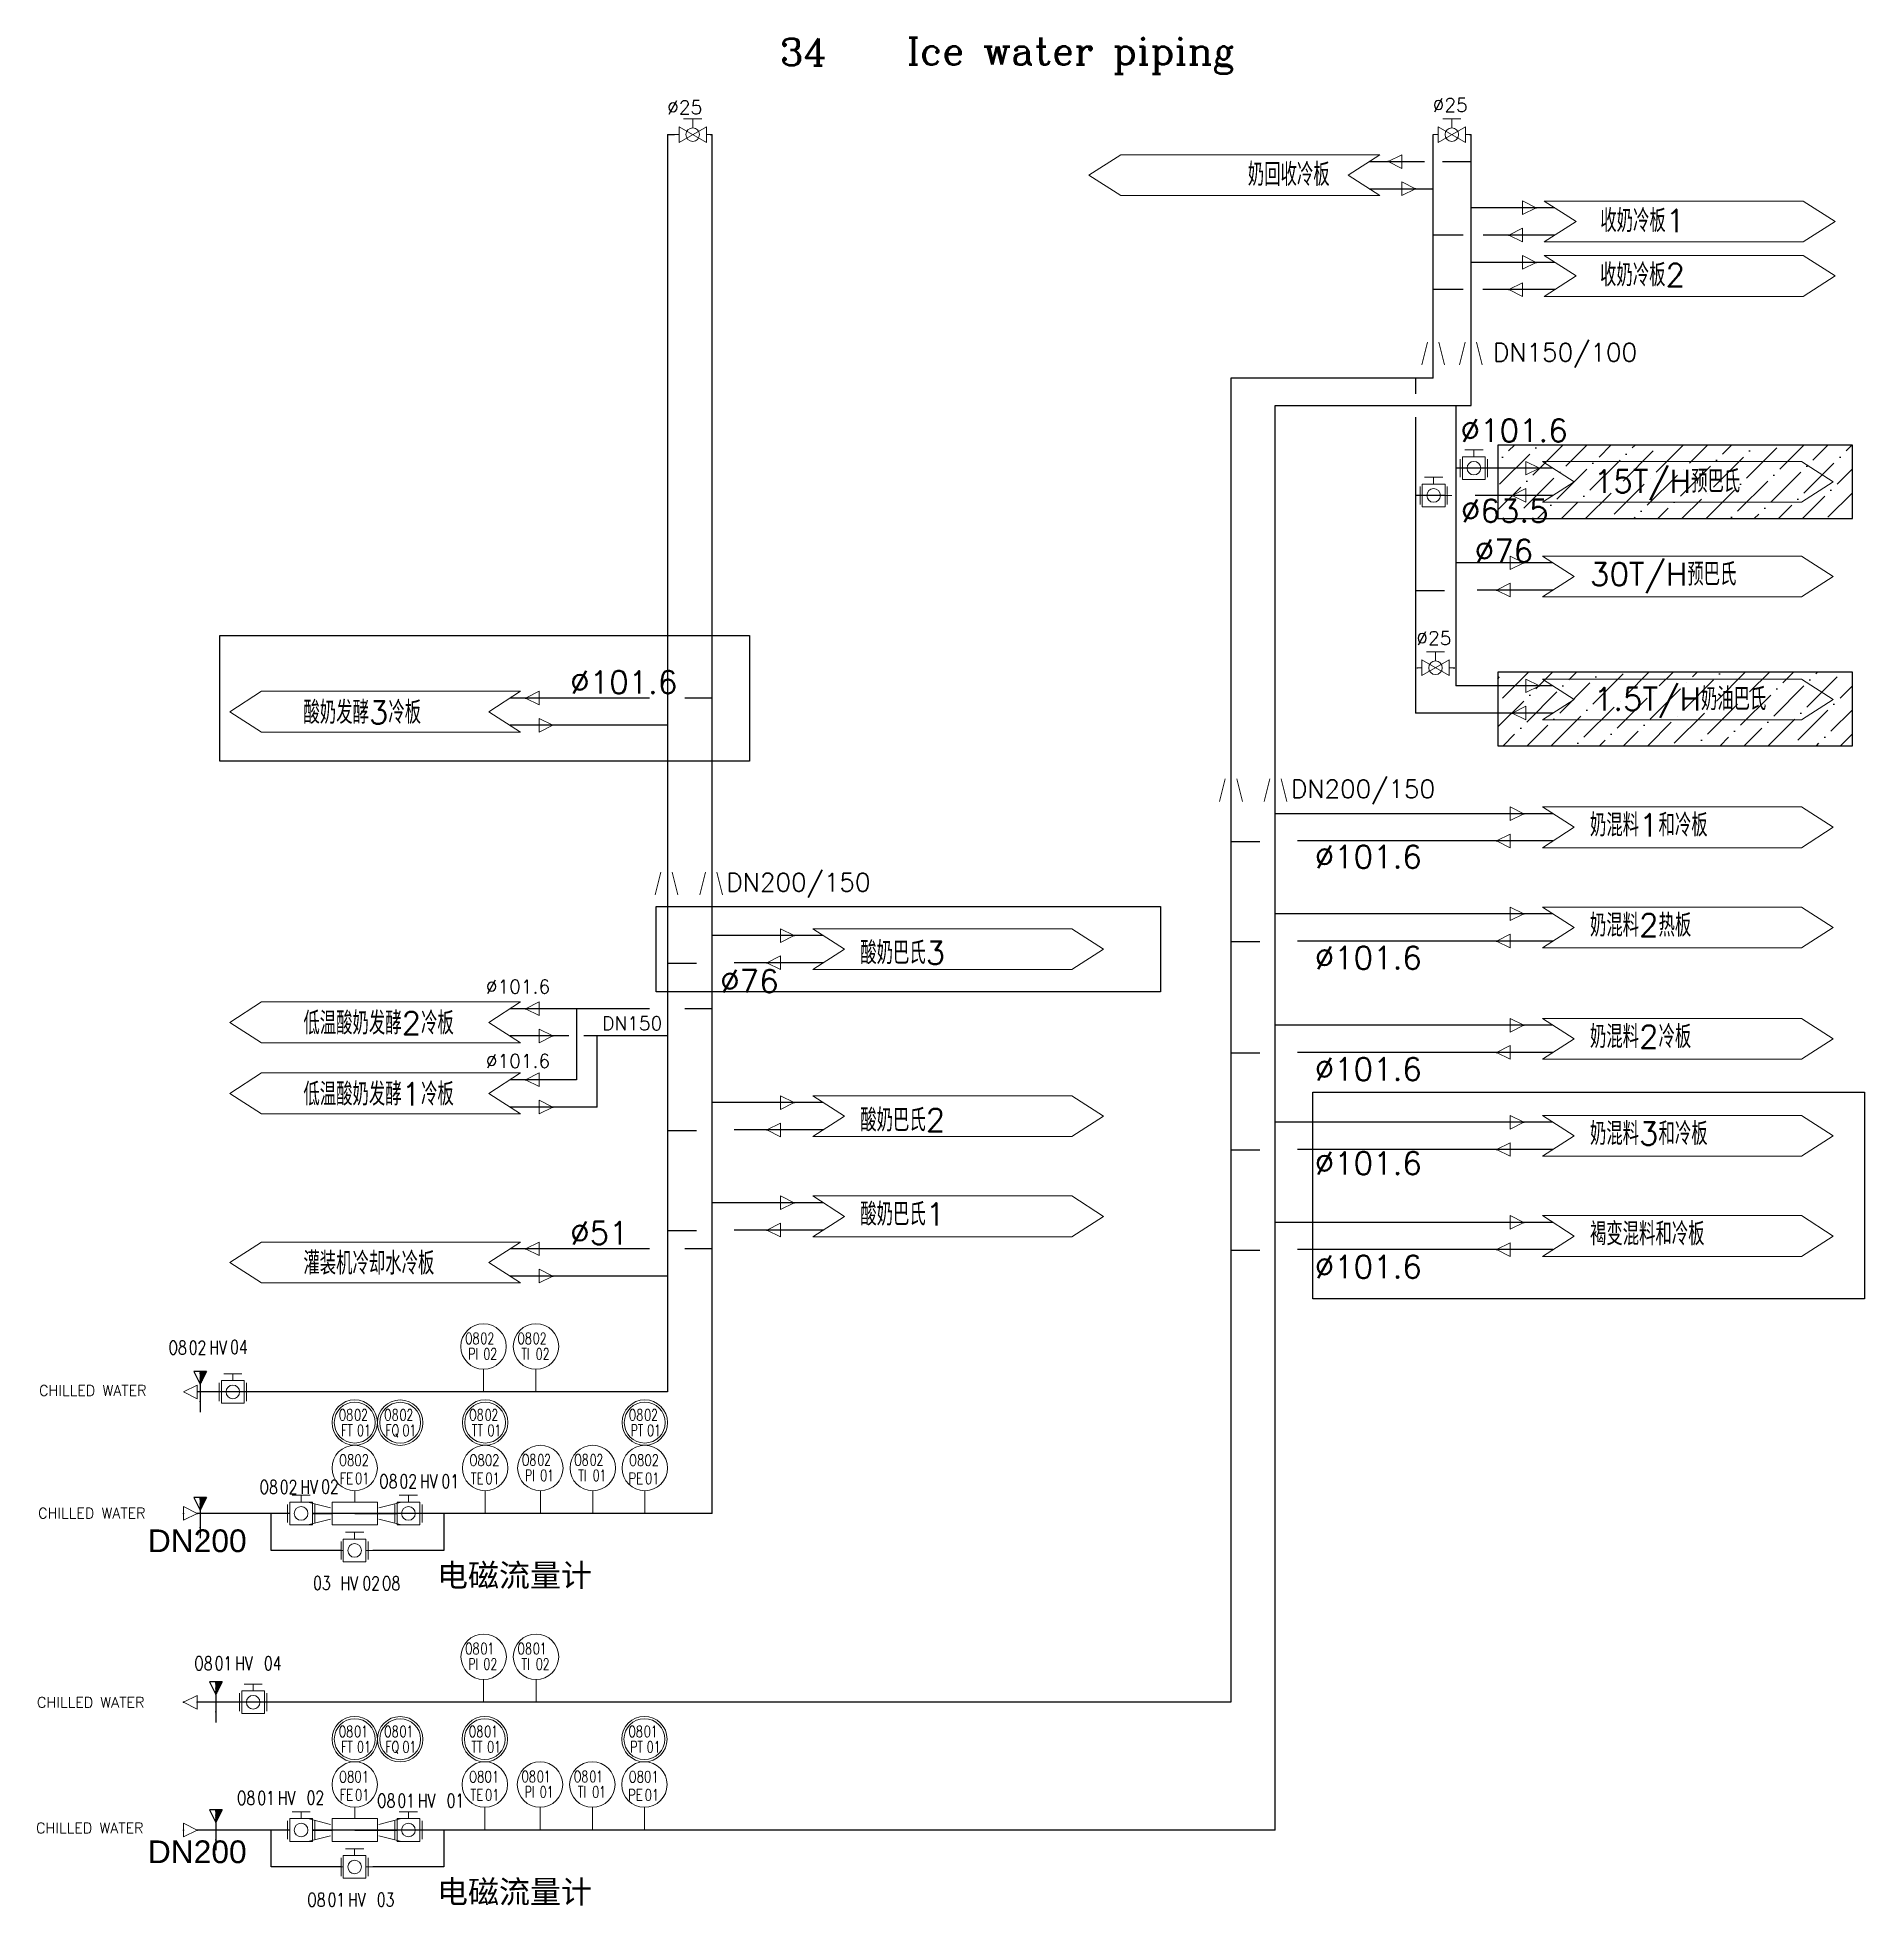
# Model space of a CAD drawing. Header units: inches. Extents: x 12070 to 12472, y 18692 to 19103.
import ezdxf
from ezdxf.enums import TextEntityAlignment as Align

# ---------------------------------------------------------------- set-up
doc = ezdxf.new("R2010")
doc.units = ezdxf.units.IN
doc.header["$MEASUREMENT"] = 0
for name, color, linetype, lineweight in [('31 Equipment', 7, 'Continuous', 9), ('43 TXT Chinese', 7, 'Continuous', 9), ('61 Revision Cloud', 1, 'Continuous', 9)]:
    doc.layers.add(name, color=color, linetype=linetype, lineweight=lineweight)
for name, color, linetype in [('Future', 140, 'Continuous'), ('MATERIEL-DIVERS', 7, 'Continuous'), ('PHASE I', 8, 'Continuous'), ('REPERES', 7, 'Continuous'), ('TEXTES', 7, 'Continuous'), ('TUYAUTERIE-EAU', 5, 'Continuous'), ('TUYAUTERIE-EAU UTILITES FROIDE', 142, 'Continuous'), ('TXT_FR', 7, 'Continuous')]:
    doc.layers.add(name, color=color, linetype=linetype)
doc.layers.get('REPERES').off()
doc.styles.add('ROMANC', font='romanc')
doc.styles.add('ROMANS', font='ROMANS.SHX')
doc.styles.get("Standard").update_dxf_attribs({"font": 'arial.ttf'})
doc.styles.add('USER1', font='TXT.SHX', dxfattribs={"bigfont": 'gbcbig.shx'})

msp = doc.modelspace()

# ---------------------------------------------------------------- texts
at = {"layer": '43 TXT Chinese', "style": 'USER1'}
for s, height, p in [('%%C25', 3, (12377.1, 19086.96)), ('%%C25', 3, (12208.66, 19086.47)), ('奶回收冷板', 5, (12336.43, 19070.68)), ('收奶冷板1', 5, (12413.99, 19060.5)), ('收奶冷板2', 5, (12413.94, 19048.57)), ('%%C101.6', 5, (12383.24, 19014.36)), ('15T/H预巴氏', 5, (12412.56, 19003.16)), ('%%C63.5', 5, (12383.33, 18996.68)), ('%%C76', 5, (12386.36, 18987.85)), ('30T/H预巴氏', 5, (12411.72, 18982.71)), ('%%C25', 3, (12373.51, 18969.65)), ('%%C101.6', 5, (12187.32, 18958.95)), ('1.5T/H奶油巴氏', 5, (12412.56, 18955.26)), ('酸奶发酵3冷板', 5, (12128.62, 18952.3)), ('奶混料1和冷板', 5, (12411.72, 18927.51)), ('%%C101.6', 5, (12351.16, 18920.55)), ('奶混料2热板', 5, (12411.72, 18905.47)), ('酸奶巴氏3', 5, (12251.16, 18899.41)), ('%%C101.6', 5, (12351.16, 18898.33)), ('%%C76', 5, (12220.33, 18893.18)), ('%%C101.6', 3, (12168.76, 18892.97)), ('低温酸奶发酵2冷板', 5, (12128.62, 18883.94)), ('DN150', 3, (12194.34, 18884.91)), ('奶混料2冷板', 5, (12411.72, 18880.95)), ('%%C101.6', 3, (12168.76, 18876.59)), ('%%C101.6', 5, (12351.16, 18873.82)), ('低温酸奶发酵1冷板', 5, (12128.62, 18868.31)), ('酸奶巴氏2', 5, (12251.16, 18862.6)), ('奶混料3和冷板', 5, (12411.72, 18859.61)), ('%%C101.6', 5, (12351.16, 18853.1)), ('酸奶巴氏1', 5, (12251.16, 18841.89)), ('褐变混料和冷板', 5, (12411.72, 18837.56)), ('%%C51', 5, (12187.32, 18837.75)), ('灌装机冷却水冷板', 5, (12128.62, 18831.1)), ('%%C101.6', 5, (12351.16, 18830.32))]:
    msp.add_text(s, height=height, dxfattribs=at).set_placement(p)
for s, p in [('DN150/100', (12390.38, 19032.05)), ('DN200/150', (12345.93, 18935.98)), ('DN200/150', (12221.7, 18915.43))]:
    msp.add_text(s, height=4, rotation=359.9998, dxfattribs=at).set_placement(p)
at = {"layer": '43 TXT Chinese'}
for s, p in [('DN200', (12094.39, 18770.03)), ('电磁流量计', (12158.01, 18762.44)), ('DN200', (12094.39, 18701.59)), ('电磁流量计', (12158.01, 18692.79))]:
    msp.add_text(s, height=5, dxfattribs=at).set_placement(p)
at = {"layer": 'TXT_FR', "style": 'ROMANC'}
for s, height, p in [('34', 6, (12233.48, 19097.14)), ('Ice water piping', 6, (12261.42, 19097.35)), ('CHILLED WATER ', 2.31, (12070.45, 18804.46)), ('CHILLED WATER ', 2.31, (12070.24, 18777.46)), ('CHILLED WATER ', 2.31, (12069.99, 18735.84)), ('CHILLED WATER ', 2.31, (12069.78, 18708.17))]:
    msp.add_text(s, height=height, dxfattribs=at).set_placement(p)

# ---------------------------------------------------------------- blocks, each defined once
blk = doc.blocks.new('REPINS')
at = {"layer": 'TEXTES', "style": 'ROMANS', "width": 0.75}
for tag, p in [('ZONE', (-3.3, 1)), ('SOUSZONE', (0.1, 1)), ('NUM', (0.2, -3))]:
    blk.add_attdef(tag, p, '', height=2.5, dxfattribs=at)
blk.add_attdef('ELEMENT', text='', height=2.5, dxfattribs=at).set_placement((-0.2, -3), align=Align.RIGHT)
blk = doc.blocks.new('REPINS2')
at = {"layer": 'TEXTES', "style": 'ROMANS', "width": 0.7}
for tag, p in [('ZONE', (-3.35, 0.8)), ('SOUSZONE', (0.05, 0.8)), ('NUM', (0.7, -2.6))]:
    blk.add_attdef(tag, p, '', height=2.5, dxfattribs=at)
blk.add_attdef('ELEMENT', text='', height=2.5, dxfattribs=at).set_placement((-1.56, -2.59), align=Align.CENTER)
blk = doc.blocks.new('REPNORM1')
at = {"layer": 'TEXTES', "style": 'ROMANS', "width": 0.75}
for tag, p in [('ZONE', (-9.75, -1.25)), ('SOUSZONE', (-5.25, -1.25)), ('ELEMENT', (-0.75, -1.25)), ('NUM', (5.59, -1.22))]:
    blk.add_attdef(tag, p, '', height=3, dxfattribs=at)
blk = doc.blocks.new('*X10')
at = {"color": 0}
for p, q in [((-106.9, 13.3), (-106.7, 13.5)), ((-106.9, 13.4), (-106.8, 13.5)), ((-106.9, 13.4), (-106.9, 13.5)), ((-102, 8.5), (-106.9, 13.5)), ((-102, 8.4), (-106.9, 13.4)), ((-106.8, 13.1), (-106.4, 13.5)), ((-106.8, 13.2), (-106.5, 13.5)), ((-106.8, 13.2), (-106.5, 13.5)), ((-106.8, 13.3), (-106.6, 13.5)), ((-102, 8.6), (-106.8, 13.5)), ((-102, 8.4), (-106.8, 13.2)), ((-106.7, 12.9), (-106.1, 13.5)), ((-106.7, 13), (-106.2, 13.5)), ((-106.7, 13), (-106.3, 13.5)), ((-102, 8.7), (-106.7, 13.5)), ((-102, 8.8), (-106.7, 13.5)), ((-102, 8.3), (-106.7, 13)), ((-106.6, 12.7), (-105.7, 13.5)), ((-106.6, 12.7), (-105.8, 13.5)), ((-106.6, 12.8), (-105.9, 13.5)), ((-106.6, 12.9), (-106, 13.5)), ((-102, 8.9), (-106.6, 13.5)), ((-102, 8.2), (-106.6, 12.9)), ((-102, 8.1), (-106.6, 12.7)), ((-106.5, 12.5), (-105.5, 13.5)), ((-106.5, 12.6), (-105.6, 13.5)), ((-106.5, 12.6), (-105.7, 13.5)), ((-102, 9), (-106.5, 13.5)), ((-102, 8), (-106.5, 12.5)), ((-106.4, 12.3), (-105.2, 13.5)), ((-106.4, 12.4), (-105.3, 13.5)), ((-106.4, 12.4), (-105.4, 13.5)), ((-102, 9.1), (-106.4, 13.5)), ((-102, 7.9), (-106.4, 12.3)), ((-106.3, 12.1), (-104.9, 13.5)), ((-106.3, 12.2), (-104.9, 13.5)), ((-106.3, 12.2), (-105, 13.5)), ((-106.3, 12.3), (-105.1, 13.5)), ((-102, 9.2), (-106.3, 13.5)), ((-102, 7.8), (-106.3, 12.2)), ((-106.2, 11.9), (-104.6, 13.5)), ((-106.2, 12), (-104.7, 13.5)), ((-106.2, 12), (-104.8, 13.5)), ((-102, 9.2), (-106.2, 13.5)), ((-102, 7.7), (-106.2, 12)), ((-106.1, 11.7), (-104.2, 13.5)), ((-106.1, 11.7), (-104.3, 13.5)), ((-106.1, 11.8), (-104.4, 13.5)), ((-106.1, 11.9), (-104.5, 13.5)), ((-102, 9.3), (-106.1, 13.5)), ((-102, 7.6), (-106.1, 11.8)), ((-106, 11.5), (-104, 13.5)), ((-106, 11.6), (-104.1, 13.5)), ((-106, 11.6), (-104.2, 13.5)), ((-102, 9.4), (-106, 13.5)), ((-102, 7.6), (-106, 11.6)), ((-105.9, 11.3), (-103.7, 13.5)), ((-105.9, 11.4), (-103.8, 13.5)), ((-105.9, 11.4), (-103.9, 13.5)), ((-102, 9.5), (-105.9, 13.5)), ((-102, 9.6), (-105.9, 13.5)), ((-102, 7.5), (-105.9, 11.5)), ((-102, 7.4), (-105.9, 11.3)), ((-105.8, 11.1), (-103.4, 13.5)), ((-105.8, 11.1), (-103.4, 13.5)), ((-105.8, 11.2), (-103.5, 13.5)), ((-105.8, 11.3), (-103.6, 13.5)), ((-102, 9.7), (-105.8, 13.5)), ((-102, 7.3), (-105.8, 11.1)), ((-105.7, 10.9), (-103.1, 13.5)), ((-105.7, 11), (-103.2, 13.5)), ((-105.7, 11), (-103.3, 13.5)), ((-102, 9.8), (-105.7, 13.5)), ((-102, 7.2), (-105.7, 10.9)), ((-105.6, 10.7), (-102.7, 13.5)), ((-105.6, 10.7), (-102.8, 13.5)), ((-105.6, 10.8), (-102.9, 13.5)), ((-105.6, 10.9), (-103, 13.5)), ((-102, 9.9), (-105.6, 13.5)), ((-102, 7.1), (-105.6, 10.7)), ((-105.5, 10.5), (-102.5, 13.5)), ((-105.5, 10.6), (-102.6, 13.5)), ((-105.5, 10.6), (-102.7, 13.5)), ((-102, 9.9), (-105.5, 13.5)), ((-102, 7), (-105.5, 10.6)), ((-105.4, 10.3), (-102.2, 13.5)), ((-105.4, 10.4), (-102.3, 13.5)), ((-105.4, 10.4), (-102.4, 13.5)), ((-102, 10), (-105.4, 13.5)), ((-102, 6.9), (-105.4, 10.4)), ((-105.3, 10.1), (-102, 13.5)), ((-105.3, 10.2), (-102, 13.5)), ((-105.3, 10.3), (-102.1, 13.5)), ((-102, 10.1), (-105.3, 13.5)), ((-105.3, 10.1), (-102, 13.4)), ((-102, 6.9), (-105.3, 10.2)), ((-102, 10.2), (-105.2, 13.5)), ((-102, 10.3), (-105.2, 13.5)), ((-105.2, 10), (-102, 13.3)), ((-105.2, 10), (-102, 13.2)), ((-105.2, 9.9), (-102, 13.1)), ((-102, 6.8), (-105.2, 10)), ((-102, 10.4), (-105.1, 13.5)), ((-105.1, 9.9), (-102, 13)), ((-105.1, 9.7), (-102, 12.9)), ((-105.1, 9.8), (-102, 12.9)), ((-105.1, 9.7), (-102, 12.8)), ((-102, 6.7), (-105.1, 9.9)), ((-102, 6.6), (-105.1, 9.7)), ((-102, 10.5), (-105, 13.5)), ((-105, 9.6), (-102, 12.7)), ((-105, 9.6), (-102, 12.6)), ((-105, 9.5), (-102, 12.5)), ((-102, 6.5), (-105, 9.5)), ((-102, 10.6), (-104.9, 13.5)), ((-104.9, 9.4), (-102, 12.4)), ((-104.9, 9.4), (-102, 12.3)), ((-104.9, 9.3), (-102, 12.2)), ((-102, 6.4), (-104.9, 9.3)), ((-102, 10.7), (-104.8, 13.5)), ((-104.8, 9.2), (-102, 12.1)), ((-104.8, 9.3), (-102, 12.1)), ((-104.8, 9.1), (-102, 12)), ((-104.8, 9.1), (-102, 11.9)), ((-102, 6.3), (-104.8, 9.2)), ((-102, 10.7), (-104.7, 13.5)), ((-104.7, 9), (-102, 11.8)), ((-104.7, 9), (-102, 11.7)), ((-104.7, 8.9), (-102, 11.6)), ((-102, 6.2), (-104.7, 9)), ((-102, 10.8), (-104.6, 13.5)), ((-104.6, 8.9), (-102, 11.5)), ((-104.6, 8.7), (-102, 11.4)), ((-104.6, 8.8), (-102, 11.4)), ((-104.6, 8.7), (-102, 11.3)), ((-102, 6.1), (-104.6, 8.8)), ((-102, 10.9), (-104.5, 13.5)), ((-104.5, 8.6), (-102, 11.2)), ((-104.5, 8.6), (-102, 11.1)), ((-104.5, 8.5), (-102, 11)), ((-102, 6.1), (-104.5, 8.6)), ((-102, 11), (-104.4, 13.5)), ((-102, 11.1), (-104.4, 13.5)), ((-104.4, 8.4), (-102, 10.9)), ((-104.4, 8.4), (-102, 10.8)), ((-104.4, 8.3), (-102, 10.7)), ((-102, 6), (-104.4, 8.4)), ((-102, 11.2), (-104.3, 13.5)), ((-104.3, 8.3), (-102, 10.6)), ((-104.3, 8.2), (-102, 10.6)), ((-104.3, 8.1), (-102, 10.5)), ((-104.3, 8.1), (-102, 10.4)), ((-102, 5.9), (-104.3, 8.3)), ((-102, 5.8), (-104.3, 8.1)), ((-102, 11.3), (-104.2, 13.5)), ((-104.2, 8), (-102, 10.3)), ((-104.2, 8), (-102, 10.2)), ((-104.2, 7.9), (-102, 10.1)), ((-102, 5.7), (-104.2, 7.9)), ((-102, 11.4), (-104.1, 13.5)), ((-104.1, 7.8), (-102, 10)), ((-104.1, 7.8), (-102, 9.9)), ((-104.1, 7.7), (-102, 9.9)), ((-104.1, 7.7), (-102, 9.8)), ((-102, 5.6), (-104.1, 7.7)), ((-102, 11.5), (-104, 13.5)), ((-104, 7.6), (-102, 9.7)), ((-104, 7.6), (-102, 9.6)), ((-104, 7.5), (-102, 9.5)), ((-102, 5.5), (-104, 7.6)), ((-102, 11.5), (-103.9, 13.5)), ((-103.9, 7.4), (-102, 9.4)), ((-103.9, 7.4), (-102, 9.3)), ((-103.9, 7.3), (-102, 9.2)), ((-102, 5.4), (-103.9, 7.4)), ((-102, 11.6), (-103.8, 13.5)), ((-103.8, 7.3), (-102, 9.1)), ((-103.8, 7.2), (-102, 9.1)), ((-103.8, 7.1), (-102, 9)), ((-103.8, 7.1), (-102, 8.9)), ((-102, 5.4), (-103.8, 7.2)), ((-102, 11.7), (-103.7, 13.5)), ((-103.7, 7), (-102, 8.8)), ((-103.7, 7), (-102, 8.7)), ((-103.7, 6.9), (-102, 8.6)), ((-102, 5.3), (-103.7, 7)), ((-102, 11.8), (-103.6, 13.5)), ((-102, 11.9), (-103.6, 13.5)), ((-103.6, 6.8), (-102, 8.5)), ((-103.6, 6.8), (-102, 8.4)), ((-103.6, 6.7), (-102, 8.3)), ((-102, 5.2), (-103.6, 6.9)), ((-102, 5.1), (-103.6, 6.7)), ((-102, 12), (-103.5, 13.5)), ((-103.5, 6.7), (-102, 8.3)), ((-103.5, 6.6), (-102, 8.2)), ((-103.5, 6.6), (-102, 8.1)), ((-103.5, 6.5), (-102, 8)), ((-102, 5), (-103.5, 6.5)), ((-102, 12.1), (-103.4, 13.5)), ((-103.4, 6.4), (-102, 7.9)), ((-103.4, 6.4), (-102, 7.8)), ((-103.4, 6.3), (-102, 7.7)), ((-102, 4.9), (-103.4, 6.3)), ((-102, 12.2), (-103.3, 13.5)), ((-103.3, 6.3), (-102, 7.6)), ((-103.3, 6.2), (-102, 7.6)), ((-103.3, 6.1), (-102, 7.5)), ((-103.3, 6.1), (-102, 7.4)), ((-102, 4.8), (-103.3, 6.1)), ((-102, 12.2), (-103.2, 13.5)), ((-103.2, 6), (-102, 7.3)), ((-103.2, 6), (-102, 7.2)), ((-103.2, 5.9), (-102, 7.1)), ((-102, 4.7), (-103.2, 6)), ((-102, 12.3), (-103.1, 13.5)), ((-103.1, 5.8), (-102, 7)), ((-103.1, 5.8), (-102, 6.9)), ((-103.1, 5.7), (-102, 6.8)), ((-102, 4.6), (-103.1, 5.8)), ((-102, 12.4), (-103, 13.5)), ((-103, 5.7), (-102, 6.8)), ((-103, 5.6), (-102, 6.7)), ((-103, 5.6), (-102, 6.6)), ((-103, 5.5), (-102, 6.5)), ((-102, 4.6), (-103, 5.6)), ((-102, 12.5), (-102.9, 13.5)), ((-102, 12.6), (-102.9, 13.5)), ((-102.9, 5.4), (-102, 6.4)), ((-102.9, 5.4), (-102, 6.3)), ((-102.9, 5.3), (-102, 6.2)), ((-102, 4.5), (-102.9, 5.4)), ((-102, 12.7), (-102.8, 13.5)), ((-102.8, 5.3), (-102, 6.1)), ((-102.8, 5.2), (-102, 6.1)), ((-102.8, 5.1), (-102, 6)), ((-102.8, 5.1), (-102, 5.9)), ((-102, 4.4), (-102.8, 5.3)), ((-102, 4.3), (-102.8, 5.1)), ((-102, 12.8), (-102.7, 13.5)), ((-102.7, 5), (-102, 5.8)), ((-102.7, 5), (-102, 5.7)), ((-102.7, 4.9), (-102, 5.6)), ((-102, 4.2), (-102.7, 4.9)), ((-102, 12.9), (-102.6, 13.5)), ((-102.6, 4.8), (-102, 5.5)), ((-102.6, 4.8), (-102, 5.4)), ((-102.6, 4.7), (-102, 5.3)), ((-102, 4.1), (-102.6, 4.7)), ((-102, 13), (-102.5, 13.5)), ((-102.5, 4.7), (-102, 5.3)), ((-102.5, 4.6), (-102, 5.2)), ((-102.5, 4.5), (-102, 5.1)), ((-102.5, 4.5), (-102, 5)), ((-102, 4), (-102.5, 4.6)), ((-102, 13), (-102.4, 13.5)), ((-102.4, 4.4), (-102, 4.9)), ((-102.4, 4.4), (-102, 4.8)), ((-102.4, 4.3), (-102, 4.7)), ((-102, 3.9), (-102.4, 4.4)), ((-102, 13.1), (-102.3, 13.5)), ((-102.3, 4.3), (-102, 4.6)), ((-102.3, 4.2), (-102, 4.5)), ((-102.3, 4.1), (-102, 4.5)), ((-102.3, 4.1), (-102, 4.4)), ((-102, 3.8), (-102.3, 4.2)), ((-102, 13.2), (-102.2, 13.5)), ((-102.2, 4), (-102, 4.3)), ((-102.2, 4), (-102, 4.2)), ((-102.2, 3.9), (-102, 4.1)), ((-102, 3.8), (-102.2, 4)), ((-102, 13.3), (-102.1, 13.5)), ((-102, 13.4), (-102.1, 13.5)), ((-102.1, 3.8), (-102, 4)), ((-102.1, 3.8), (-102, 3.9)), ((-102, 3.7), (-102.1, 3.9)), ((-102.1, 3.7), (-102, 3.8)), ((-102, 3.6), (-102.1, 3.7)), ((-102, 13.5), (-102, 13.5)), ((-102, 3.7), (-102, 3.8)), ((-102, 3.6), (-102, 3.7)), ((-102, 3.5), (-102, 3.6)), ((-102, 3.5), (-102, 3.5))]:
    blk.add_line(p, q, dxfattribs=at)
blk = doc.blocks.new('LIMFOUR')
at = {"color": 7}
for p, q in [((-1.41, 6.67), (1.41, 6.67)), ((-1.41, 6.67), (0, 3.86)), ((1.41, 6.67), (0, 3.86)), ((0, 6.67), (0, -2.32))]:
    blk.add_line(p, q, dxfattribs=at)
blk.add_point((0, 0), dxfattribs=at)
at = {"color": 7, "xscale": 0.28125, "yscale": 0.28125, "zscale": 0.28125}
blk.add_blockref('*X10', (28.68, 2.88), dxfattribs=at)
blk = doc.blocks.new('A$C74EC45EE')
at = {"layer": '31 Equipment'}
for p, q in [((1, 4.5), (1, 0.5)), ((7, 0.5), (7, 4.5))]:
    blk.add_line(p, q, dxfattribs=at)
at = {"layer": '31 Equipment', "ltscale": 38}
for p, q in [((6.5, 5), (1.5, 5)), ((1.5, 5), (1.5, 0)), ((2, 6.5), (6, 6.5)), ((4, 5), (4, 6.5)), ((6.5, 0), (6.5, 5)), ((1.5, 2.5), (0, 2.5)), ((1.5, 0), (6.5, 0)), ((6.5, 2.5), (8, 2.5))]:
    blk.add_line(p, q, dxfattribs=at)
blk.add_circle((4, 2.5), 1.5, dxfattribs=at)
blk = doc.blocks.new('A$C662B4CD6')
at = {"layer": '31 Equipment'}
for p, q in [((2, 5.23), (6, 5.23)), ((4, 3.23), (4, 5.23)), ((1, 3.47), (1, 0)), ((1, 0), (7, 3.47)), ((7, 0), (1, 3.47)), ((7, 3.47), (7, 0))]:
    blk.add_line(p, q, dxfattribs=at)
at = {"layer": '31 Equipment', "ltscale": 38}
for p, q in [((1, 1.73), (0, 1.73)), ((7, 1.73), (8, 1.73))]:
    blk.add_line(p, q, dxfattribs=at)
at = {"layer": '31 Equipment'}
blk.add_circle((4, 1.73), 1.5, dxfattribs=at)

# ---------------------------------------------------------------- hatches: boundary and pattern name
at = {"layer": 'Future'}
h = msp.add_hatch(dxfattribs=at)
h.set_pattern_fill('ANSI36', color=4, scale=30)
h.paths.add_polyline_path([(12469.45, 19013.64), (12391.44, 19013.64), (12391.44, 18997.45), (12469.45, 18997.45)])
h = msp.add_hatch(dxfattribs=at)
h.set_pattern_fill('ANSI36', color=4, scale=30)
h.paths.add_polyline_path([(12469.45, 18963.66), (12391.44, 18963.66), (12391.44, 18947.48), (12469.45, 18947.48)])

# ---------------------------------------------------------------- linework, layer by layer
at = {"layer": '31 Equipment'}
for p, q in [((12301.48, 19073.03), (12308.49, 19077.53)), ((12365.49, 19077.53), (12308.49, 19077.53)), ((12358.49, 19073.03), (12365.49, 19077.53)), ((12308.49, 19068.54), (12301.48, 19073.03)), ((12365.49, 19068.54), (12358.49, 19073.03)), ((12365.49, 19068.54), (12308.49, 19068.54)), ((12401.65, 19067.34), (12458.66, 19067.34)), ((12408.66, 19062.85), (12401.65, 19067.34)), ((12465.66, 19062.85), (12458.66, 19067.34)), ((12401.65, 19058.35), (12408.66, 19062.85)), ((12458.66, 19058.35), (12465.66, 19062.85)), ((12401.65, 19058.35), (12458.66, 19058.35)), ((12401.65, 19055.34), (12458.66, 19055.34)), ((12408.66, 19050.85), (12401.65, 19055.34)), ((12465.66, 19050.85), (12458.66, 19055.34)), ((12401.65, 19046.35), (12408.66, 19050.85)), ((12458.66, 19046.35), (12465.66, 19050.85)), ((12401.65, 19046.35), (12458.66, 19046.35)), ((12401.25, 19010.06), (12458.25, 19010.06)), ((12408.25, 19005.56), (12401.25, 19010.06)), ((12465.25, 19005.56), (12458.25, 19010.06)), ((12401.25, 19001.07), (12408.25, 19005.56)), ((12458.25, 19001.07), (12465.25, 19005.56)), ((12401.25, 19001.07), (12458.25, 19001.07)), ((12401.25, 18989.23), (12458.25, 18989.23)), ((12408.25, 18984.73), (12401.25, 18989.23)), ((12465.25, 18984.73), (12458.25, 18989.23)), ((12401.25, 18980.24), (12408.25, 18984.73)), ((12458.25, 18980.24), (12465.25, 18984.73)), ((12401.25, 18980.24), (12458.25, 18980.24)), ((12112.41, 18954.97), (12119.41, 18959.46)), ((12176.41, 18959.46), (12119.41, 18959.46)), ((12169.41, 18954.97), (12176.41, 18959.46)), ((12401.25, 18962.16), (12458.25, 18962.16)), ((12408.25, 18957.66), (12401.25, 18962.16)), ((12465.25, 18957.66), (12458.25, 18962.16)), ((12119.41, 18950.47), (12112.41, 18954.97)), ((12176.41, 18950.47), (12169.41, 18954.97)), ((12401.25, 18953.17), (12408.25, 18957.66)), ((12458.25, 18953.17), (12465.25, 18957.66)), ((12176.41, 18950.47), (12119.41, 18950.47)), ((12401.25, 18953.17), (12458.25, 18953.17)), ((12401.25, 18934.02), (12458.25, 18934.02)), ((12408.25, 18929.53), (12401.25, 18934.02)), ((12465.25, 18929.53), (12458.25, 18934.02)), ((12401.25, 18925.04), (12408.25, 18929.53)), ((12458.25, 18925.04), (12465.25, 18929.53)), ((12401.25, 18925.04), (12458.25, 18925.04)), ((12401.25, 18911.98), (12458.25, 18911.98)), ((12408.25, 18907.49), (12401.25, 18911.98)), ((12465.25, 18907.49), (12458.25, 18911.98)), ((12240.69, 18907.2), (12297.69, 18907.2)), ((12247.69, 18902.71), (12240.69, 18907.2)), ((12304.7, 18902.71), (12297.69, 18907.2)), ((12401.25, 18902.99), (12408.25, 18907.49)), ((12458.25, 18902.99), (12465.25, 18907.49)), ((12240.69, 18898.22), (12247.69, 18902.71)), ((12297.69, 18898.22), (12304.7, 18902.71)), ((12401.25, 18902.99), (12458.25, 18902.99)), ((12240.69, 18898.22), (12297.69, 18898.22)), ((12112.41, 18886.61), (12119.41, 18891.1)), ((12176.41, 18891.1), (12119.41, 18891.1)), ((12169.41, 18886.61), (12176.41, 18891.1)), ((12119.41, 18882.12), (12112.41, 18886.61)), ((12176.41, 18882.12), (12169.41, 18886.61)), ((12401.25, 18887.47), (12458.25, 18887.47)), ((12408.25, 18882.98), (12401.25, 18887.47)), ((12465.25, 18882.98), (12458.25, 18887.47)), ((12176.41, 18882.12), (12119.41, 18882.12)), ((12401.25, 18878.48), (12408.25, 18882.98)), ((12458.25, 18878.48), (12465.25, 18882.98)), ((12401.25, 18878.48), (12458.25, 18878.48)), ((12112.41, 18870.98), (12119.41, 18875.47)), ((12176.41, 18875.47), (12119.41, 18875.47)), ((12169.41, 18870.98), (12176.41, 18875.47)), ((12119.41, 18866.48), (12112.41, 18870.98)), ((12176.41, 18866.48), (12169.41, 18870.98)), ((12240.69, 18870.45), (12297.69, 18870.45)), ((12247.69, 18865.95), (12240.69, 18870.45)), ((12304.7, 18865.95), (12297.69, 18870.45)), ((12176.41, 18866.48), (12119.41, 18866.48)), ((12240.69, 18861.46), (12247.69, 18865.95)), ((12297.69, 18861.46), (12304.7, 18865.95)), ((12401.25, 18866.12), (12458.25, 18866.12)), ((12408.25, 18861.63), (12401.25, 18866.12)), ((12465.25, 18861.63), (12458.25, 18866.12)), ((12240.69, 18861.46), (12297.69, 18861.46)), ((12401.25, 18857.14), (12408.25, 18861.63)), ((12458.25, 18857.14), (12465.25, 18861.63)), ((12401.25, 18857.14), (12458.25, 18857.14)), ((12240.69, 18848.4), (12297.69, 18848.4)), ((12247.69, 18843.91), (12240.69, 18848.4)), ((12304.7, 18843.91), (12297.69, 18848.4)), ((12240.69, 18839.42), (12247.69, 18843.91)), ((12297.69, 18839.42), (12304.7, 18843.91)), ((12401.25, 18844.08), (12458.25, 18844.08)), ((12408.25, 18839.59), (12401.25, 18844.08)), ((12465.25, 18839.59), (12458.25, 18844.08)), ((12240.69, 18839.42), (12297.69, 18839.42)), ((12401.25, 18835.09), (12408.25, 18839.59)), ((12458.25, 18835.09), (12465.25, 18839.59)), ((12112.41, 18833.77), (12119.41, 18838.26)), ((12176.41, 18838.26), (12119.41, 18838.26)), ((12169.41, 18833.77), (12176.41, 18838.26)), ((12401.25, 18835.09), (12458.25, 18835.09)), ((12119.41, 18829.28), (12112.41, 18833.77)), ((12176.41, 18829.28), (12169.41, 18833.77)), ((12176.41, 18829.28), (12119.41, 18829.28)), ((12125.11, 18780.54), (12125.11, 18776.54)), ((12131.11, 18776.54), (12131.11, 18780.54)), ((12148.72, 18776.54), (12148.72, 18780.54)), ((12154.72, 18780.54), (12154.72, 18776.54)), ((12136.89, 18768.4), (12136.89, 18772.4)), ((12142.89, 18772.4), (12142.89, 18768.4)), ((12125.11, 18710.88), (12125.11, 18706.88)), ((12131.11, 18706.88), (12131.11, 18710.88)), ((12148.72, 18706.88), (12148.72, 18710.88)), ((12154.72, 18710.88), (12154.72, 18706.88)), ((12136.89, 18698.75), (12136.89, 18702.75)), ((12142.89, 18702.75), (12142.89, 18698.75))]:
    msp.add_line(p, q, dxfattribs=at)
at = {"layer": '31 Equipment', "color": 7}
for p, q in [((12370.3, 19077.53), (12367.3, 19076.03)), ((12370.3, 19074.53), (12370.3, 19077.53)), ((12367.3, 19076.03), (12370.3, 19074.53)), ((12370.3, 19068.53), (12370.3, 19071.53)), ((12370.3, 19071.53), (12373.3, 19070.03)), ((12373.3, 19070.03), (12370.3, 19068.53)), ((12396.85, 19064.35), (12396.85, 19067.35)), ((12396.85, 19067.35), (12399.85, 19065.85)), ((12399.85, 19065.85), (12396.85, 19064.35)), ((12396.85, 19061.35), (12393.85, 19059.85)), ((12396.85, 19058.35), (12396.85, 19061.35)), ((12393.85, 19059.85), (12396.85, 19058.35)), ((12396.85, 19052.35), (12396.85, 19055.35)), ((12396.85, 19055.35), (12399.85, 19053.85)), ((12399.85, 19053.85), (12396.85, 19052.35)), ((12396.85, 19049.35), (12393.85, 19047.85)), ((12396.85, 19046.35), (12396.85, 19049.35)), ((12393.85, 19047.85), (12396.85, 19046.35)), ((12374.69, 19031.3), (12375.94, 19036.3)), ((12378.44, 19036.3), (12379.69, 19031.3)), ((12383.03, 19031.3), (12384.28, 19036.3)), ((12386.78, 19036.3), (12388.03, 19031.3)), ((12397.63, 19007.06), (12397.63, 19010.06)), ((12397.63, 19010.06), (12400.63, 19008.56)), ((12400.63, 19008.56), (12397.63, 19007.06)), ((12397.63, 19004.06), (12394.63, 19002.56)), ((12397.63, 19001.06), (12397.63, 19004.06)), ((12394.63, 19002.56), (12397.63, 19001.06)), ((12394.13, 18986.23), (12394.13, 18989.23)), ((12394.13, 18989.23), (12397.13, 18987.73)), ((12397.13, 18987.73), (12394.13, 18986.23)), ((12394.13, 18983.23), (12391.13, 18981.73)), ((12394.13, 18980.23), (12394.13, 18983.23)), ((12391.13, 18981.73), (12394.13, 18980.23)), ((12180.47, 18959.47), (12177.47, 18957.97)), ((12180.47, 18956.47), (12180.47, 18959.47)), ((12397.63, 18959.16), (12397.63, 18962.16)), ((12397.63, 18962.16), (12400.63, 18960.66)), ((12400.63, 18960.66), (12397.63, 18959.16)), ((12177.47, 18957.97), (12180.47, 18956.47)), ((12397.63, 18956.16), (12394.63, 18954.66)), ((12394.63, 18954.66), (12397.63, 18953.16)), ((12397.63, 18953.16), (12397.63, 18956.16)), ((12180.47, 18950.47), (12180.47, 18953.47)), ((12180.47, 18953.47), (12183.47, 18951.97)), ((12183.47, 18951.97), (12180.47, 18950.47)), ((12330.23, 18935.23), (12331.48, 18940.23)), ((12333.98, 18940.23), (12335.23, 18935.23)), ((12340.05, 18935.23), (12341.3, 18940.23)), ((12343.8, 18940.23), (12345.05, 18935.23)), ((12394.13, 18931.03), (12394.13, 18934.03)), ((12394.13, 18934.03), (12397.13, 18932.53)), ((12397.13, 18932.53), (12394.13, 18931.03)), ((12394.13, 18928.03), (12391.13, 18926.53)), ((12391.13, 18926.53), (12394.13, 18925.03)), ((12394.13, 18925.03), (12394.13, 18928.03)), ((12206, 18914.68), (12207.25, 18919.68)), ((12209.75, 18919.68), (12211, 18914.68)), ((12215.82, 18914.68), (12217.07, 18919.68)), ((12219.57, 18919.68), (12220.82, 18914.68)), ((12394.13, 18908.99), (12394.13, 18911.99)), ((12394.13, 18911.99), (12397.13, 18910.49)), ((12397.13, 18910.49), (12394.13, 18908.99)), ((12233.57, 18904.21), (12233.57, 18907.21)), ((12233.57, 18907.21), (12236.57, 18905.71)), ((12236.57, 18905.71), (12233.57, 18904.21)), ((12394.13, 18905.99), (12391.13, 18904.49)), ((12394.13, 18902.99), (12394.13, 18905.99)), ((12233.57, 18901.21), (12230.57, 18899.71)), ((12233.57, 18898.21), (12233.57, 18901.21)), ((12391.13, 18904.49), (12394.13, 18902.99)), ((12230.57, 18899.71), (12233.57, 18898.21)), ((12180.47, 18891.11), (12177.47, 18889.61)), ((12177.47, 18889.61), (12180.47, 18888.11)), ((12180.47, 18888.11), (12180.47, 18891.11)), ((12180.47, 18882.11), (12180.47, 18885.11)), ((12180.47, 18885.11), (12183.47, 18883.61)), ((12394.13, 18884.48), (12394.13, 18887.48)), ((12394.13, 18887.48), (12397.13, 18885.98)), ((12397.13, 18885.98), (12394.13, 18884.48)), ((12183.47, 18883.61), (12180.47, 18882.11)), ((12394.13, 18881.48), (12391.13, 18879.98)), ((12391.13, 18879.98), (12394.13, 18878.48)), ((12394.13, 18878.48), (12394.13, 18881.48)), ((12180.47, 18875.48), (12177.47, 18873.98)), ((12177.47, 18873.98), (12180.47, 18872.48)), ((12180.47, 18872.48), (12180.47, 18875.48)), ((12180.47, 18866.48), (12180.47, 18869.48)), ((12180.47, 18869.48), (12183.47, 18867.98)), ((12183.47, 18867.98), (12180.47, 18866.48)), ((12233.57, 18867.45), (12233.57, 18870.45)), ((12233.57, 18870.45), (12236.57, 18868.95)), ((12236.57, 18868.95), (12233.57, 18867.45)), ((12233.57, 18864.45), (12230.57, 18862.95)), ((12233.57, 18861.45), (12233.57, 18864.45)), ((12394.13, 18863.13), (12394.13, 18866.13)), ((12394.13, 18866.13), (12397.13, 18864.63)), ((12397.13, 18864.63), (12394.13, 18863.13)), ((12230.57, 18862.95), (12233.57, 18861.45)), ((12394.13, 18860.13), (12391.13, 18858.63)), ((12394.13, 18857.13), (12394.13, 18860.13)), ((12391.13, 18858.63), (12394.13, 18857.13)), ((12233.57, 18845.41), (12233.57, 18848.41)), ((12233.57, 18848.41), (12236.57, 18846.91)), ((12236.57, 18846.91), (12233.57, 18845.41)), ((12394.13, 18841.09), (12394.13, 18844.09)), ((12394.13, 18844.09), (12397.13, 18842.59)), ((12233.57, 18842.41), (12230.57, 18840.91)), ((12230.57, 18840.91), (12233.57, 18839.41)), ((12233.57, 18839.41), (12233.57, 18842.41)), ((12397.13, 18842.59), (12394.13, 18841.09)), ((12180.47, 18838.27), (12177.47, 18836.77)), ((12177.47, 18836.77), (12180.47, 18835.27)), ((12180.47, 18835.27), (12180.47, 18838.27)), ((12394.13, 18838.09), (12391.13, 18836.59)), ((12391.13, 18836.59), (12394.13, 18835.09)), ((12394.13, 18835.09), (12394.13, 18838.09)), ((12180.47, 18829.27), (12180.47, 18832.27)), ((12180.47, 18832.27), (12183.47, 18830.77)), ((12183.47, 18830.77), (12180.47, 18829.27)), ((12168.26, 18810.28), (12168.26, 18805.28)), ((12179.79, 18810.28), (12179.79, 18805.28)), ((12102.24, 18805.28), (12105.24, 18806.78)), ((12105.24, 18806.78), (12105.24, 18803.78)), ((12105.24, 18803.78), (12102.24, 18805.28)), ((12139.91, 18783.54), (12139.91, 18781.04)), ((12168.61, 18783.54), (12168.61, 18778.54)), ((12180.76, 18783.54), (12180.76, 18778.54)), ((12192.29, 18783.54), (12192.29, 18778.54)), ((12203.73, 18783.54), (12203.73, 18778.54)), ((12102.23, 18780.04), (12102.23, 18777.04)), ((12105.23, 18778.54), (12102.23, 18780.04)), ((12102.23, 18777.04), (12105.23, 18778.54)), ((12129.61, 18781.04), (12134.61, 18779.79)), ((12134.61, 18777.29), (12129.61, 18776.04)), ((12134.91, 18776.04), (12134.91, 18781.04)), ((12134.91, 18781.04), (12144.91, 18781.04)), ((12144.91, 18778.54), (12134.91, 18778.54)), ((12144.91, 18781.04), (12144.91, 18776.04)), ((12150.22, 18781.04), (12145.22, 18779.79)), ((12145.22, 18777.29), (12150.22, 18776.04)), ((12144.91, 18776.04), (12134.91, 18776.04)), ((12168.28, 18742.01), (12168.28, 18737.01)), ((12179.8, 18742.01), (12179.8, 18737.01)), ((12102.24, 18737.01), (12105.24, 18738.51)), ((12105.24, 18735.51), (12102.24, 18737.01)), ((12105.24, 18738.51), (12105.24, 18735.51)), ((12129.61, 18711.38), (12134.61, 18710.13)), ((12134.91, 18706.38), (12134.91, 18711.38)), ((12134.91, 18711.38), (12144.91, 18711.38)), ((12139.91, 18713.88), (12139.91, 18711.38)), ((12144.91, 18711.38), (12144.91, 18706.38)), ((12150.22, 18711.38), (12145.22, 18710.13)), ((12168.53, 18713.88), (12168.53, 18708.88)), ((12180.68, 18713.88), (12180.68, 18708.88)), ((12192.2, 18713.88), (12192.2, 18708.88)), ((12203.65, 18713.88), (12203.65, 18708.88)), ((12102.23, 18710.38), (12102.23, 18707.38)), ((12105.23, 18708.88), (12102.23, 18710.38)), ((12102.23, 18707.38), (12105.23, 18708.88)), ((12134.61, 18707.63), (12129.61, 18706.38)), ((12144.91, 18708.88), (12134.91, 18708.88)), ((12145.22, 18707.63), (12150.22, 18706.38)), ((12144.91, 18706.38), (12134.91, 18706.38))]:
    msp.add_line(p, q, dxfattribs=at)
at = {"layer": '31 Equipment', "ltscale": 38}
for p, q in [((12126.11, 18782.54), (12130.11, 18782.54)), ((12128.11, 18781.04), (12128.11, 18782.54)), ((12153.72, 18782.54), (12149.72, 18782.54)), ((12151.72, 18781.04), (12151.72, 18782.54)), ((12125.61, 18778.54), (12124.11, 18778.54)), ((12130.61, 18781.04), (12125.61, 18781.04)), ((12125.61, 18781.04), (12125.61, 18776.04)), ((12130.61, 18776.04), (12130.61, 18781.04)), ((12130.61, 18778.54), (12132.11, 18778.54)), ((12149.22, 18778.54), (12147.72, 18778.54)), ((12149.22, 18776.04), (12149.22, 18781.04)), ((12149.22, 18781.04), (12154.22, 18781.04)), ((12154.22, 18781.04), (12154.22, 18776.04)), ((12154.22, 18778.54), (12155.72, 18778.54)), ((12125.61, 18776.04), (12130.61, 18776.04)), ((12141.89, 18774.4), (12137.89, 18774.4)), ((12139.89, 18772.9), (12139.89, 18774.4)), ((12154.22, 18776.04), (12149.22, 18776.04)), ((12137.39, 18770.4), (12135.89, 18770.4)), ((12137.39, 18767.9), (12137.39, 18772.9)), ((12137.39, 18772.9), (12142.39, 18772.9)), ((12142.39, 18772.9), (12142.39, 18767.9)), ((12142.39, 18770.4), (12143.89, 18770.4)), ((12142.39, 18767.9), (12137.39, 18767.9)), ((12130.61, 18711.38), (12125.61, 18711.38)), ((12125.61, 18711.38), (12125.61, 18706.38)), ((12126.11, 18712.88), (12130.11, 18712.88)), ((12128.11, 18711.38), (12128.11, 18712.88)), ((12130.61, 18706.38), (12130.61, 18711.38)), ((12149.22, 18706.38), (12149.22, 18711.38)), ((12149.22, 18711.38), (12154.22, 18711.38)), ((12153.72, 18712.88), (12149.72, 18712.88)), ((12151.72, 18711.38), (12151.72, 18712.88)), ((12154.22, 18711.38), (12154.22, 18706.38)), ((12125.61, 18708.88), (12124.11, 18708.88)), ((12130.61, 18708.88), (12132.11, 18708.88)), ((12149.22, 18708.88), (12147.72, 18708.88)), ((12154.22, 18708.88), (12155.72, 18708.88)), ((12125.61, 18706.38), (12130.61, 18706.38)), ((12137.39, 18698.25), (12137.39, 18703.25)), ((12137.39, 18703.25), (12142.39, 18703.25)), ((12141.89, 18704.75), (12137.89, 18704.75)), ((12139.89, 18703.25), (12139.89, 18704.75)), ((12142.39, 18703.25), (12142.39, 18698.25)), ((12154.22, 18706.38), (12149.22, 18706.38)), ((12137.39, 18700.75), (12135.89, 18700.75)), ((12142.39, 18700.75), (12143.89, 18700.75)), ((12142.39, 18698.25), (12137.39, 18698.25))]:
    msp.add_line(p, q, dxfattribs=at)
at = {"layer": '31 Equipment', "color": 7}
for centre in [(12168.26, 18815.28), (12179.79, 18815.28), (12139.91, 18788.54), (12168.61, 18788.54), (12180.76, 18788.54), (12192.29, 18788.54), (12203.73, 18788.54), (12168.28, 18747.01), (12179.8, 18747.01), (12139.91, 18718.88), (12168.53, 18718.88), (12180.68, 18718.88), (12192.2, 18718.88), (12203.65, 18718.88)]:
    msp.add_circle(centre, 5, dxfattribs=at)
at = {"layer": '31 Equipment'}
for centre, radius in [((12139.91, 18798.54), 5), ((12139.91, 18798.54), 4.5), ((12149.91, 18798.51), 5), ((12149.91, 18798.51), 4.5), ((12168.61, 18798.54), 5), ((12168.61, 18798.54), 4.5), ((12203.73, 18798.54), 5), ((12203.73, 18798.54), 4.5), ((12139.91, 18728.88), 5), ((12139.91, 18728.88), 4.5), ((12149.91, 18728.85), 5), ((12149.91, 18728.85), 4.5), ((12168.53, 18728.88), 5), ((12168.53, 18728.88), 4.5), ((12203.65, 18728.88), 5), ((12203.65, 18728.88), 4.5)]:
    msp.add_circle(centre, radius, dxfattribs=at)
at = {"layer": '31 Equipment', "ltscale": 38}
for centre in [(12128.11, 18778.54), (12151.72, 18778.54), (12139.89, 18770.4), (12128.11, 18708.88), (12151.72, 18708.88), (12139.89, 18700.75)]:
    msp.add_circle(centre, 1.5, dxfattribs=at)
at = {"layer": 'Future', "color": 4}
for points in [[(12469.45, 19013.64), (12391.44, 19013.64), (12391.44, 18997.45), (12469.45, 18997.45)], [(12469.45, 18963.66), (12391.44, 18963.66), (12391.44, 18947.48), (12469.45, 18947.48)]]:
    msp.add_lwpolyline(points, close=True, dxfattribs=at)
at = {"layer": 'MATERIEL-DIVERS', "color": 2}
for p in [(12367.3, 19076.03), (12370.3, 19076.03), (12370.3, 19070.03), (12373.3, 19070.03), (12396.85, 19065.85), (12399.85, 19065.85), (12393.85, 19059.85), (12396.85, 19059.85), (12396.85, 19053.85), (12399.85, 19053.85), (12393.85, 19047.85), (12396.85, 19047.85), (12397.63, 19008.56), (12400.63, 19008.56), (12394.63, 19002.56), (12397.63, 19002.56), (12394.13, 18987.73), (12397.13, 18987.73), (12391.13, 18981.73), (12394.13, 18981.73), (12397.63, 18960.66), (12400.63, 18960.66), (12177.47, 18957.97), (12180.47, 18957.97), (12394.63, 18954.66), (12397.63, 18954.66), (12180.47, 18951.97), (12394.13, 18932.53), (12397.13, 18932.53), (12391.13, 18926.53), (12394.13, 18926.53), (12394.13, 18910.49), (12397.13, 18910.49), (12233.57, 18905.71), (12236.57, 18905.71), (12391.13, 18904.49), (12394.13, 18904.49), (12230.57, 18899.71), (12233.57, 18899.71), (12177.47, 18889.61), (12180.47, 18889.61), (12394.13, 18885.98), (12397.13, 18885.98), (12180.47, 18883.61), (12183.47, 18883.61), (12391.13, 18879.98), (12394.13, 18879.98), (12177.47, 18873.98), (12180.47, 18873.98), (12180.47, 18867.98), (12183.47, 18867.98), (12233.57, 18868.95), (12236.57, 18868.95), (12394.13, 18864.63), (12397.13, 18864.63), (12230.57, 18862.95), (12233.57, 18862.95), (12391.13, 18858.63), (12394.13, 18858.63), (12233.57, 18846.91), (12236.57, 18846.91), (12230.57, 18840.91), (12233.57, 18840.91), (12394.13, 18842.59), (12397.13, 18842.59), (12177.47, 18836.77), (12180.47, 18836.77), (12391.13, 18836.59), (12394.13, 18836.59), (12180.47, 18830.77), (12183.47, 18830.77), (12102.23, 18778.54), (12105.23, 18778.54), (12102.24, 18737.01), (12105.24, 18737.01), (12102.23, 18708.88), (12105.23, 18708.88)]:
    msp.add_point(p, dxfattribs=at)
at = {"layer": 'MATERIEL-DIVERS', "color": 7, "extrusion": (-1, 0, 0)}
for p in [(12367.3, 19076.03), (12370.3, 19070.03), (12396.85, 19065.85), (12393.85, 19059.85), (12396.85, 19053.85), (12393.85, 19047.85), (12397.63, 19008.56), (12394.63, 19002.56), (12394.13, 18987.73), (12391.13, 18981.73), (12397.63, 18960.66), (12177.47, 18957.97), (12394.63, 18954.66), (12180.47, 18951.97), (12394.13, 18932.53), (12391.13, 18926.53), (12394.13, 18910.49), (12233.57, 18905.71), (12391.13, 18904.49), (12230.57, 18899.71), (12177.47, 18889.61), (12394.13, 18885.98), (12180.47, 18883.61), (12391.13, 18879.98), (12177.47, 18873.98), (12180.47, 18867.98), (12233.57, 18868.95), (12394.13, 18864.63), (12230.57, 18862.95), (12391.13, 18858.63), (12233.57, 18846.91), (12230.57, 18840.91), (12394.13, 18842.59), (12177.47, 18836.77), (12391.13, 18836.59), (12180.47, 18830.77)]:
    msp.add_point(p, dxfattribs=at)
at = {"layer": 'MATERIEL-DIVERS', "color": 7, "extrusion": (1, 0, 0)}
for p in [(12370.3, 19076.03), (12373.3, 19070.03), (12399.85, 19065.85), (12396.85, 19059.85), (12399.85, 19053.85), (12396.85, 19047.85), (12400.63, 19008.56), (12397.63, 19002.56), (12397.13, 18987.73), (12394.13, 18981.73), (12400.63, 18960.66), (12180.47, 18957.97), (12397.63, 18954.66), (12397.13, 18932.53), (12394.13, 18926.53), (12397.13, 18910.49), (12236.57, 18905.71), (12394.13, 18904.49), (12233.57, 18899.71), (12180.47, 18889.61), (12397.13, 18885.98), (12183.47, 18883.61), (12394.13, 18879.98), (12180.47, 18873.98), (12183.47, 18867.98), (12236.57, 18868.95), (12397.13, 18864.63), (12233.57, 18862.95), (12394.13, 18858.63), (12236.57, 18846.91), (12233.57, 18840.91), (12397.13, 18842.59), (12180.47, 18836.77), (12394.13, 18836.59), (12183.47, 18830.77)]:
    msp.add_point(p, dxfattribs=at)
at = {"layer": 'MATERIEL-DIVERS', "color": 7, "extrusion": (-1, -1.22465e-16, 0)}
for p in [(12102.23, 18778.54), (12102.24, 18737.01), (12102.23, 18708.88)]:
    msp.add_point(p, dxfattribs=at)
at = {"layer": 'MATERIEL-DIVERS', "color": 7, "extrusion": (1, 1.22465e-16, 0)}
for p in [(12105.23, 18778.54), (12105.24, 18737.01), (12105.23, 18708.88)]:
    msp.add_point(p, dxfattribs=at)
at = {"layer": 'PHASE I'}
for points in [[(12110.24, 18971.71), (12226.77, 18971.71), (12226.77, 18944.05), (12110.24, 18944.05)], [(12206.27, 18912.13), (12317.23, 18912.13), (12317.23, 18893.32), (12206.27, 18893.32)], [(12350.77, 18871.22), (12472.15, 18871.22), (12472.15, 18825.76), (12350.77, 18825.76)]]:
    msp.add_lwpolyline(points, close=True, dxfattribs=at)
at = {"layer": 'TUYAUTERIE-EAU UTILITES FROIDE'}
for p, q in [((12208.75, 19081.95), (12208.75, 18805.28)), ((12208.75, 19081.95), (12210.28, 19081.95)), ((12218.15, 19081.95), (12218.53, 19081.95)), ((12218.53, 18778.54), (12218.53, 19081.95)), ((12377.19, 19028.38), (12377.19, 19081.95)), ((12377.19, 19081.95), (12377.32, 19081.95)), ((12385.19, 19081.95), (12385.57, 19081.95)), ((12385.57, 19022.34), (12385.57, 19081.95)), ((12363.16, 19076.03), (12375.34, 19076.03)), ((12379.24, 19076.03), (12385.51, 19076.03)), ((12363.16, 19070.03), (12377.19, 19070.03)), ((12403.98, 19065.85), (12385.57, 19065.85)), ((12383.79, 19059.85), (12377.19, 19059.85)), ((12403.98, 19059.85), (12388.19, 19059.85)), ((12403.98, 19053.85), (12385.57, 19053.85)), ((12383.79, 19047.85), (12377.19, 19047.85)), ((12403.98, 19047.85), (12388.13, 19047.85)), ((12377.19, 19028.38), (12332.68, 19028.38)), ((12332.69, 19028.38), (12332.68, 18737.01)), ((12373.32, 19028.38), (12373.32, 19024.92)), ((12342.47, 18708.88), (12342.47, 19022.34)), ((12342.47, 19022.34), (12385.57, 19022.34)), ((12382.18, 19022.34), (12382.18, 18960.66)), ((12373.32, 19019.75), (12373.32, 18954.66)), ((12403.58, 19008.56), (12382.18, 19008.56)), ((12379.68, 19002.56), (12373.32, 19002.56)), ((12403.58, 19002.56), (12386.44, 19002.56)), ((12403.58, 18987.73), (12382.18, 18987.73)), ((12379.68, 18981.55), (12373.32, 18981.55)), ((12403.58, 18981.73), (12386.87, 18981.73)), ((12373.59, 18964.64), (12373.73, 18964.64)), ((12381.59, 18964.64), (12381.98, 18964.64)), ((12403.58, 18960.66), (12382.18, 18960.66)), ((12204.8, 18957.97), (12174.09, 18957.97)), ((12218.53, 18957.97), (12212.53, 18957.97)), ((12403.58, 18954.66), (12373.32, 18954.66)), ((12208.75, 18951.97), (12174.09, 18951.97)), ((12403.58, 18932.53), (12342.47, 18932.53)), ((12339.04, 18926.35), (12332.68, 18926.35)), ((12403.58, 18926.53), (12347.33, 18926.53)), ((12403.58, 18910.49), (12342.47, 18910.49)), ((12243.02, 18905.71), (12218.53, 18905.71)), ((12339.04, 18904.31), (12332.68, 18904.31)), ((12403.58, 18904.49), (12347.33, 18904.49)), ((12215.1, 18899.53), (12208.75, 18899.53)), ((12243.02, 18899.71), (12223.39, 18899.71)), ((12204.8, 18889.61), (12174.09, 18889.61)), ((12188.7, 18889.61), (12188.7, 18873.98)), ((12218.53, 18889.61), (12212.53, 18889.61)), ((12403.58, 18885.98), (12342.47, 18885.98)), ((12186.99, 18883.61), (12174.09, 18883.61)), ((12208.75, 18883.61), (12190.31, 18883.61)), ((12193.29, 18867.98), (12193.29, 18883.61)), ((12403.58, 18879.98), (12347.33, 18879.98)), ((12339.04, 18879.8), (12332.68, 18879.8)), ((12188.7, 18873.98), (12174.09, 18873.98)), ((12193.29, 18867.98), (12174.09, 18867.98)), ((12243.02, 18868.95), (12218.53, 18868.95)), ((12403.58, 18864.63), (12342.47, 18864.63)), ((12215.1, 18862.77), (12208.75, 18862.77)), ((12243.02, 18862.95), (12223.39, 18862.95)), ((12339.04, 18858.45), (12332.68, 18858.45)), ((12403.58, 18858.63), (12347.33, 18858.63)), ((12243.02, 18846.91), (12218.53, 18846.91)), ((12215.1, 18840.73), (12208.75, 18840.73)), ((12243.02, 18840.91), (12223.39, 18840.91)), ((12403.58, 18842.59), (12342.47, 18842.59)), ((12204.8, 18836.77), (12174.09, 18836.77)), ((12218.53, 18836.77), (12212.53, 18836.77)), ((12339.04, 18836.41), (12332.68, 18836.41)), ((12403.58, 18836.59), (12347.33, 18836.59)), ((12208.75, 18830.77), (12174.09, 18830.77)), ((12208.75, 18805.28), (12105.24, 18805.28)), ((12125.61, 18778.54), (12105.23, 18778.54)), ((12121.51, 18770.4), (12121.51, 18778.54)), ((12149.22, 18778.54), (12130.61, 18778.54)), ((12130.61, 18778.54), (12134.91, 18778.54)), ((12130.61, 18778.54), (12134.91, 18778.54)), ((12218.53, 18778.54), (12132.79, 18778.54)), ((12139.91, 18778.54), (12149.22, 18778.54)), ((12144.91, 18778.54), (12149.22, 18778.54)), ((12159.5, 18778.54), (12159.5, 18770.4)), ((12136.89, 18770.4), (12121.51, 18770.4)), ((12159.5, 18770.4), (12143.89, 18770.4)), ((12332.68, 18737.01), (12105.13, 18737.01)), ((12128.06, 18737.01), (12105.24, 18737.01)), ((12125.61, 18708.88), (12105.23, 18708.88)), ((12121.51, 18700.75), (12121.51, 18708.88)), ((12149.22, 18708.88), (12130.61, 18708.88)), ((12130.61, 18708.88), (12134.91, 18708.88)), ((12130.61, 18708.88), (12134.91, 18708.88)), ((12342.47, 18708.88), (12132.79, 18708.88)), ((12139.91, 18708.88), (12149.22, 18708.88)), ((12144.91, 18708.88), (12149.22, 18708.88)), ((12159.5, 18708.88), (12159.5, 18700.75)), ((12136.89, 18700.75), (12121.51, 18700.75)), ((12159.5, 18700.75), (12143.89, 18700.75))]:
    msp.add_line(p, q, dxfattribs=at)

# ---------------------------------------------------------------- block references
at = {"layer": '61 Revision Cloud'}
for p in [(12210.28, 19080.22), (12377.32, 19080.22), (12373.73, 18962.91)]:
    msp.add_blockref('A$C662B4CD6', p, dxfattribs=at)
at = {"layer": 'MATERIEL-DIVERS', "xscale": -0.9917622057400874, "yscale": 0.9917622057400874, "zscale": 0.9917622057400874}
for p in [(12105.9, 18803.14), (12105.89, 18775.42), (12109.34, 18734.86), (12109.33, 18706.72)]:
    msp.add_blockref('LIMFOUR', p, dxfattribs=at)
at = {"layer": 'REPERES'}
for name, p, values in [('REPINS2', (12167.54, 18815), {'ZONE': 'O8', 'SOUSZONE': '02', 'NUM': '02', 'ELEMENT': 'PI'}), ('REPINS2', (12179.06, 18815), {'ZONE': 'O8', 'SOUSZONE': '02', 'NUM': '02', 'ELEMENT': 'TI'}), ('REPINS2', (12139.75, 18798.17), {'ZONE': 'O8', 'SOUSZONE': '02', 'NUM': '01', 'ELEMENT': 'FT'}), ('REPINS2', (12149.74, 18798.17), {'ZONE': 'O8', 'SOUSZONE': '02', 'NUM': '01', 'ELEMENT': 'FQ'}), ('REPINS2', (12168.45, 18798.17), {'ZONE': 'O8', 'SOUSZONE': '02', 'NUM': '01', 'ELEMENT': 'TT'}), ('REPINS2', (12203.57, 18798.17), {'ZONE': 'O8', 'SOUSZONE': '02', 'NUM': '01', 'ELEMENT': 'PT'}), ('REPINS', (12139.75, 18788.01), {'ZONE': 'O8', 'SOUSZONE': '02', 'ELEMENT': 'FE', 'NUM': '01'}), ('REPINS', (12168.45, 18788.01), {'ZONE': 'O8', 'SOUSZONE': '02', 'ELEMENT': 'TE', 'NUM': '01'}), ('REPINS2', (12180.04, 18788.26), {'ZONE': 'O8', 'SOUSZONE': '02', 'NUM': '01', 'ELEMENT': 'PI'}), ('REPINS2', (12191.57, 18788.26), {'ZONE': 'O8', 'SOUSZONE': '02', 'NUM': '01', 'ELEMENT': 'TI'}), ('REPINS', (12203.57, 18788.01), {'ZONE': 'O8', 'SOUSZONE': '02', 'ELEMENT': 'PE', 'NUM': '01'}), ('REPINS2', (12167.55, 18746.74), {'ZONE': 'O8', 'SOUSZONE': '01', 'NUM': '02', 'ELEMENT': 'PI'}), ('REPINS2', (12179.08, 18746.74), {'ZONE': 'O8', 'SOUSZONE': '01', 'NUM': '02', 'ELEMENT': 'TI'}), ('REPNORM1', (12114.34, 18745.31), {'ZONE': 'O8', 'SOUSZONE': '01', 'ELEMENT': 'HV', 'NUM': '04'}), ('REPINS2', (12139.75, 18728.51), {'ZONE': 'O8', 'SOUSZONE': '01', 'NUM': '01', 'ELEMENT': 'FT'}), ('REPINS2', (12149.74, 18728.51), {'ZONE': 'O8', 'SOUSZONE': '01', 'NUM': '01', 'ELEMENT': 'FQ'}), ('REPINS2', (12168.37, 18728.51), {'ZONE': 'O8', 'SOUSZONE': '01', 'NUM': '01', 'ELEMENT': 'TT'}), ('REPINS2', (12203.49, 18728.51), {'ZONE': 'O8', 'SOUSZONE': '01', 'NUM': '01', 'ELEMENT': 'PT'}), ('REPINS', (12139.75, 18718.35), {'ZONE': 'O8', 'SOUSZONE': '01', 'ELEMENT': 'FE', 'NUM': '01'}), ('REPINS', (12168.37, 18718.35), {'ZONE': 'O8', 'SOUSZONE': '01', 'ELEMENT': 'TE', 'NUM': '01'}), ('REPINS2', (12179.95, 18718.6), {'ZONE': 'O8', 'SOUSZONE': '01', 'NUM': '01', 'ELEMENT': 'PI'}), ('REPINS2', (12191.48, 18718.6), {'ZONE': 'O8', 'SOUSZONE': '01', 'NUM': '01', 'ELEMENT': 'TI'}), ('REPINS', (12203.49, 18718.35), {'ZONE': 'O8', 'SOUSZONE': '01', 'ELEMENT': 'PE', 'NUM': '01'}), ('REPNORM1', (12123.73, 18715.69), {'ZONE': 'O8', 'SOUSZONE': '01', 'ELEMENT': 'HV', 'NUM': '02'}), ('REPNORM1', (12154.55, 18715.08), {'ZONE': 'O8', 'SOUSZONE': '01', 'ELEMENT': 'HV', 'NUM': '01'}), ('REPNORM1', (12139.19, 18693.27), {'ZONE': 'O8', 'SOUSZONE': '01', 'ELEMENT': 'HV', 'NUM': '03'})]:
    msp.add_blockref(name, p, dxfattribs=at).add_auto_attribs(values)
ref = msp.add_blockref('REPNORM1', (12108.65, 18814.8), dxfattribs=at)
ref.add_attrib('ZONE', 'O8', (12098.9, 18813.55), dxfattribs={"layer": 'TEXTES', "height": 3, "style": 'ROMANS', "width": 0.75})
ref.add_attrib('SOUSZONE', '02', (12103.4, 18813.55), dxfattribs={"layer": 'TEXTES', "height": 3, "style": 'ROMANS', "width": 0.75})
ref.add_attrib('ELEMENT', 'HV', (12107.9, 18813.55), dxfattribs={"layer": 'TEXTES', "height": 3, "style": 'ROMANS', "width": 0.75})
ref.add_attrib('NUM', '04', (12112.51, 18813.65), dxfattribs={"layer": 'TEXTES', "height": 3, "style": 'ROMANS', "width": 0.75})
ref = msp.add_blockref('REPNORM1', (12128.68, 18784.09), dxfattribs=dict(at, rotation=0.0007046497953826683))
ref.add_attrib('ZONE', 'O8', (12118.93, 18782.84), dxfattribs={"layer": 'TEXTES', "height": 3, "rotation": 0.0007, "style": 'ROMANS', "width": 0.75})
ref.add_attrib('SOUSZONE', '02', (12123.43, 18782.84), dxfattribs={"layer": 'TEXTES', "height": 3, "rotation": 0.0007, "style": 'ROMANS', "width": 0.75})
ref.add_attrib('ELEMENT', 'HV', (12127.93, 18782.84), dxfattribs={"layer": 'TEXTES', "height": 3, "rotation": 0.0007, "style": 'ROMANS', "width": 0.75})
ref.add_attrib('NUM', '02', (12132.54, 18782.94), dxfattribs={"layer": 'TEXTES', "height": 3, "rotation": 0.0007, "style": 'ROMANS', "width": 0.75})
ref = msp.add_blockref('REPNORM1', (12155.02, 18785.34), dxfattribs=at)
ref.add_attrib('ZONE', 'O8', (12145.27, 18784.09), dxfattribs={"layer": 'TEXTES', "height": 3, "style": 'ROMANS', "width": 0.75})
ref.add_attrib('SOUSZONE', '02', (12149.77, 18784.09), dxfattribs={"layer": 'TEXTES', "height": 3, "style": 'ROMANS', "width": 0.75})
ref.add_attrib('ELEMENT', 'HV', (12154.27, 18784.09), dxfattribs={"layer": 'TEXTES', "height": 3, "style": 'ROMANS', "width": 0.75})
ref.add_attrib('NUM', '01', (12159, 18784.13), dxfattribs={"layer": 'TEXTES', "height": 3, "style": 'ROMANS', "width": 0.75})
ref = msp.add_blockref('REPNORM1', (12140.63, 18762.93), dxfattribs=dict(at, xscale=-1))
ref.add_attrib('ZONE', 'O8', (12145.88, 18761.68), dxfattribs={"layer": 'TEXTES', "height": 3, "style": 'ROMANS', "width": 0.75})
ref.add_attrib('SOUSZONE', '02', (12141.6, 18761.68), dxfattribs={"layer": 'TEXTES', "height": 3, "style": 'ROMANS', "width": 0.75})
ref.add_attrib('ELEMENT', 'HV', (12136.77, 18761.68), dxfattribs={"layer": 'TEXTES', "height": 3, "style": 'ROMANS', "width": 0.75})
ref.add_attrib('NUM', '03', (12130.76, 18761.71), dxfattribs={"layer": 'TEXTES', "height": 3, "style": 'ROMANS', "width": 0.75})
at = {"layer": 'TUYAUTERIE-EAU'}
for p in [(12382.18, 19006.06), (12373.32, 19000.06)]:
    msp.add_blockref('A$C74EC45EE', p, dxfattribs=at)
at = {"layer": 'TUYAUTERIE-EAU', "xscale": -1}
for p in [(12117.09, 18802.78), (12121.56, 18734.51)]:
    msp.add_blockref('A$C74EC45EE', p, dxfattribs=at)

msp.set_redraw_order([(e.dxf.handle, doc.entitydb.next_handle()) for e in msp.query("TEXT MTEXT ATTDEF DIMENSION ARC_DIMENSION")])  # texts and dimensions are drawn at this point

doc.saveas('drawing.dxf')
